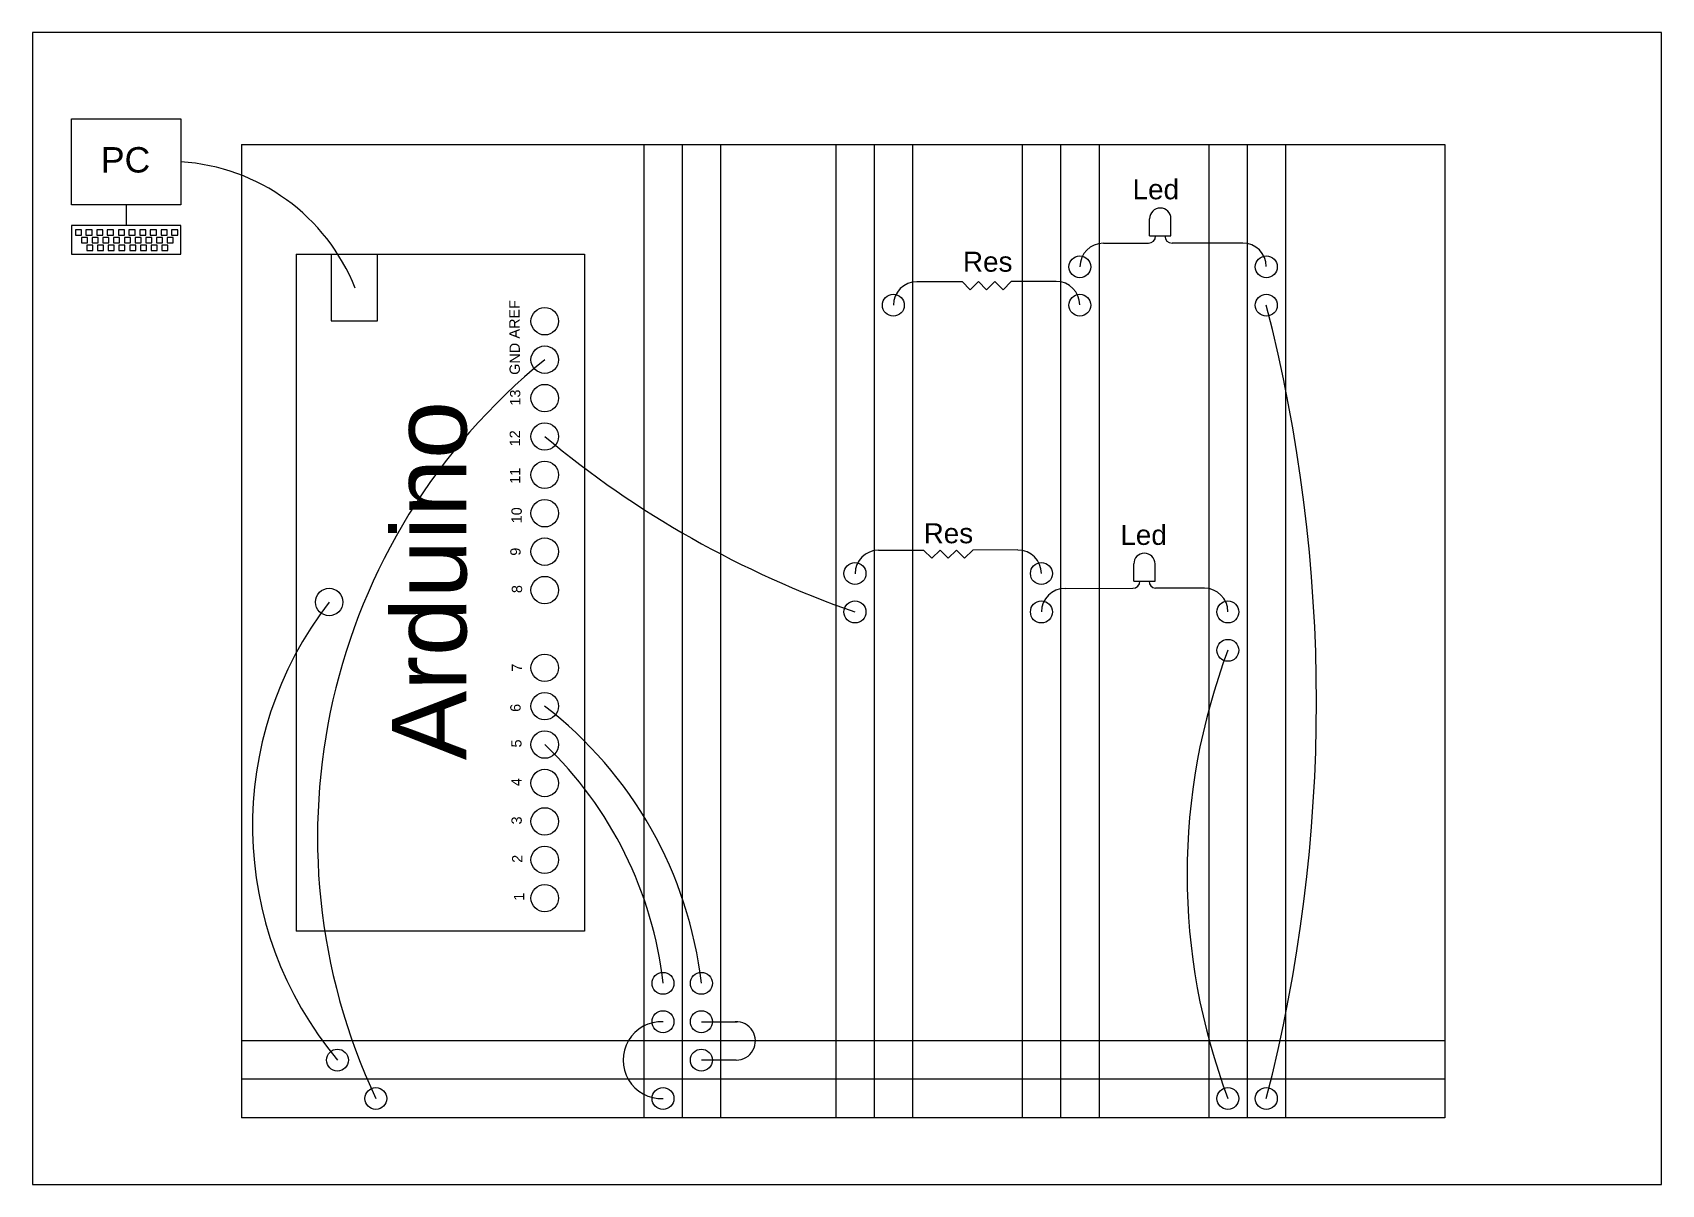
# Model space of a CAD drawing. Header units: millimetres. Extents: x 0 to 1697, y 0 to 477.
# Drawn here: x 700 to 997, y 266.8 to 476.8 of the extents above; entities that cross this region are included whole.
import ezdxf

# ---------------------------------------------------------------- set-up
doc = ezdxf.new("R2010")
doc.units = ezdxf.units.MM
doc.layers.add('Nero per eposrtazione', color=250, linetype='Continuous')
doc.styles.get("Standard").update_dxf_attribs({"font": 'arial.ttf'})

msp = doc.modelspace()

# ---------------------------------------------------------------- texts
at = {"layer": 'Nero per eposrtazione'}
for s, height, p in [('PC', 4.632, (712.46, 451.29)), ('Led', 3.637, (900.57, 446.41)), ('Res', 3.637, (869.64, 433.21)), ('Res', 3.637, (862.47, 383.7)), ('Led', 3.637, (898.34, 383.4))]:
    msp.add_text(s, height=height, dxfattribs=at).set_placement(p)
for s, height, p in [('AREF', 1.88, (788.79, 421.02)), ('GND', 1.88, (788.85, 414.41)), ('13', 1.88, (788.93, 408.8)), ('Arduino', 13.604, (779.12, 344.14)), ('12', 1.88, (788.87, 401.38)), ('11', 1.88, (788.92, 394.54)), ('10', 1.88, (789.2, 387.34)), ('9', 1.88, (788.98, 381.43)), ('8', 1.88, (789.26, 374.61)), ('7', 1.88, (789.26, 360.29)), ('6', 1.88, (788.98, 352.96)), ('5', 1.88, (789.15, 346.47)), ('4', 1.88, (789.15, 339.42)), ('3', 1.88, (789.2, 332.43)), ('2', 1.88, (789.31, 325.44)), ('1', 1.88, (789.64, 318.52))]:
    msp.add_text(s, height=height, rotation=90, dxfattribs=at).set_placement(p)

# ---------------------------------------------------------------- linework, layer by layer
at = {"layer": 'Nero per eposrtazione'}
for p, q in [((707.07, 445.4), (707.07, 461.06)), ((707.07, 461.06), (727.06, 461.06)), ((727.06, 461.06), (727.06, 445.4)), ((738.09, 456.4), (738.09, 278.97)), ((738.09, 456.4), (957.52, 456.4)), ((811.45, 456.4), (811.45, 278.97)), ((818.45, 456.4), (818.45, 278.97)), ((825.45, 456.4), (825.45, 278.97)), ((846.45, 456.4), (846.45, 278.97)), ((853.45, 456.4), (853.45, 278.97)), ((860.45, 456.4), (860.45, 278.97)), ((880.45, 456.4), (880.45, 278.97)), ((887.45, 456.4), (887.45, 278.97)), ((894.45, 456.4), (894.45, 278.97)), ((914.45, 456.4), (914.45, 278.97)), ((921.45, 456.4), (921.45, 278.97)), ((928.45, 456.4), (928.45, 278.97)), ((957.52, 456.4), (957.52, 278.97)), ((727.06, 445.4), (707.07, 445.4)), ((717.07, 445.4), (717.07, 441.65)), ((903.68, 439.72), (903.68, 442.87)), ((907.56, 439.72), (907.56, 442.87)), ((707.07, 441.65), (707.07, 436.4)), ((727.06, 441.65), (707.07, 441.65)), ((727.06, 436.4), (727.06, 441.65)), ((903.68, 439.72), (907.56, 439.72)), ((895.25, 438.4), (903.47, 438.41)), ((920.66, 438.43), (907.76, 438.41)), ((707.07, 436.4), (727.06, 436.4)), ((748.09, 436.4), (748.09, 312.97)), ((748.09, 436.4), (800.63, 436.4)), ((754.44, 436.4), (754.44, 424.26)), ((762.9, 424.26), (762.9, 436.4)), ((800.63, 436.4), (800.63, 312.97)), ((861.25, 431.4), (869.47, 431.41)), ((870.96, 429.91), (869.47, 431.41)), ((872.46, 431.41), (870.96, 429.91)), ((873.96, 429.91), (872.46, 431.41)), ((875.45, 431.41), (873.96, 429.91)), ((876.95, 429.91), (875.45, 431.41)), ((878.44, 431.41), (876.95, 429.91)), ((886.66, 431.43), (878.44, 431.41)), ((754.44, 424.26), (762.9, 424.26)), ((854.25, 382.44), (862.47, 382.45)), ((863.96, 380.96), (862.47, 382.45)), ((865.46, 382.45), (863.96, 380.96)), ((866.96, 380.96), (865.46, 382.45)), ((868.45, 382.45), (866.96, 380.96)), ((869.95, 380.96), (868.45, 382.45)), ((871.44, 382.45), (869.95, 380.96)), ((879.66, 382.48), (871.44, 382.45)), ((900.8, 376.8), (900.8, 379.95)), ((904.68, 376.8), (904.68, 379.95)), ((888.25, 375.48), (900.6, 375.49)), ((900.8, 376.8), (904.68, 376.8)), ((913.66, 375.51), (904.75, 375.5)), ((800.63, 312.97), (748.09, 312.97)), ((821.95, 296.47), (828.48, 296.47)), ((957.52, 292.97), (738.09, 292.97)), ((828.3, 289.47), (821.95, 289.47)), ((957.52, 285.97), (738.09, 285.97)), ((957.52, 278.97), (738.09, 278.97))]:
    msp.add_line(p, q, dxfattribs=at)
for points in [[(700, 266.81), (997, 266.81), (997, 476.81), (700, 476.81)], [(707.8, 439.88), (708.94, 439.88), (708.94, 440.86), (707.8, 440.86)], [(709.74, 439.88), (710.87, 439.88), (710.87, 440.86), (709.74, 440.86)], [(711.69, 439.88), (712.83, 439.88), (712.83, 440.86), (711.69, 440.86)], [(713.63, 439.88), (714.76, 439.88), (714.76, 440.86), (713.63, 440.86)], [(715.65, 439.88), (716.78, 439.88), (716.78, 440.86), (715.65, 440.86)], [(717.58, 439.88), (718.71, 439.88), (718.71, 440.86), (717.58, 440.86)], [(719.54, 439.88), (720.67, 439.88), (720.67, 440.86), (719.54, 440.86)], [(721.47, 439.88), (722.6, 439.88), (722.6, 440.86), (721.47, 440.86)], [(723.42, 439.86), (724.55, 439.86), (724.55, 440.83), (723.42, 440.83)], [(725.35, 439.86), (726.48, 439.86), (726.48, 440.83), (725.35, 440.83)], [(708.9, 438.49), (710.03, 438.49), (710.03, 439.46), (708.9, 439.46)], [(709.88, 437.08), (711.01, 437.08), (711.01, 438.05), (709.88, 438.05)], [(710.84, 438.49), (711.97, 438.49), (711.97, 439.46), (710.84, 439.46)], [(711.81, 437.08), (712.94, 437.08), (712.94, 438.05), (711.81, 438.05)], [(712.79, 438.49), (713.93, 438.49), (713.93, 439.46), (712.79, 439.46)], [(713.77, 437.08), (714.9, 437.08), (714.9, 438.05), (713.77, 438.05)], [(714.73, 438.49), (715.86, 438.49), (715.86, 439.46), (714.73, 439.46)], [(715.7, 437.08), (716.84, 437.08), (716.84, 438.05), (715.7, 438.05)], [(716.74, 438.49), (717.88, 438.49), (717.88, 439.46), (716.74, 439.46)], [(717.72, 437.08), (718.85, 437.08), (718.85, 438.05), (717.72, 438.05)], [(718.68, 438.49), (719.81, 438.49), (719.81, 439.46), (718.68, 439.46)], [(719.65, 437.08), (720.79, 437.08), (720.79, 438.05), (719.65, 438.05)], [(720.64, 438.49), (721.77, 438.49), (721.77, 439.46), (720.64, 439.46)], [(721.61, 437.08), (722.74, 437.08), (722.74, 438.05), (721.61, 438.05)], [(722.57, 438.49), (723.7, 438.49), (723.7, 439.46), (722.57, 439.46)], [(723.54, 437.08), (724.68, 437.08), (724.68, 438.05), (723.54, 438.05)], [(724.52, 438.46), (725.65, 438.46), (725.65, 439.44), (724.52, 439.44)]]:
    msp.add_lwpolyline(points, close=True, dxfattribs=at)
for centre, radius in [((890.95, 434.1), 2), ((924.95, 434.1), 2), ((856.95, 427.1), 2), ((890.95, 427.1), 2), ((924.95, 427.1), 2), ((793.38, 424.17), 2.5), ((793.38, 417.17), 2.5), ((793.38, 410.17), 2.5), ((793.38, 403.17), 2.5), ((793.38, 396.17), 2.5), ((793.38, 389.17), 2.5), ((793.38, 382.17), 2.5), ((849.95, 378.18), 2), ((883.95, 378.18), 2), ((793.38, 375.17), 2.5), ((754.08, 372.99), 2.5), ((849.95, 371.18), 2), ((883.95, 371.18), 2), ((917.95, 371.18), 2), ((917.95, 364.18), 2), ((793.38, 360.99), 2.5), ((793.38, 353.99), 2.5), ((793.38, 346.99), 2.5), ((793.38, 339.99), 2.5), ((793.38, 332.99), 2.5), ((793.38, 325.99), 2.5), ((793.38, 318.99), 2.5), ((814.95, 303.47), 2), ((821.95, 303.47), 2), ((814.95, 296.47), 2), ((821.95, 296.47), 2), ((755.59, 289.47), 2), ((821.95, 289.47), 2), ((762.59, 282.47), 2), ((814.95, 282.47), 2), ((917.95, 282.47), 2), ((924.95, 282.47), 2)]:
    msp.add_circle(centre, radius, dxfattribs=at)
for centre, radius, start, end in [((724.8, 416.68), 36.62, 21.7031, 86.4572), ((905.62, 442.87), 1.94, 0, 180), ((903.47, 439.72), 1.31, 270, 0), ((907.76, 439.72), 1.31, 180, 270), ((895.25, 434.1), 4.29, 90, 180), ((920.66, 434.14), 4.29, 0, 90), ((861.25, 427.1), 4.29, 90, 180), ((886.66, 427.14), 4.29, 0, 90), ((643.52, 354.79), 290.58, 345.5896, 14.4104), ((864.07, 330.15), 112.11, 129.0876, 205.1651), ((909.02, 541.7), 180.46, 230.1464, 250.8945), ((854.25, 378.15), 4.29, 90, 180), ((879.66, 378.18), 4.29, 0, 90), ((902.74, 379.95), 1.94, 0, 180), ((888.25, 371.18), 4.29, 90, 180), ((900.6, 376.8), 1.31, 270, 0), ((904.89, 376.8), 1.31, 180, 263.7176), ((913.66, 371.22), 4.29, 0, 90), ((806.69, 332.17), 66.58, 142.1897, 219.8838), ((1026.17, 323.33), 115.67, 159.3156, 200.6844), ((748.06, 295.02), 74.37, 6.5267, 52.4624), ((744.53, 295.67), 70.86, 6.325, 46.4181), ((814.69, 289.47), 7.01, 87.8232, 272.1768), ((828.3, 292.97), 3.5, 269.9214, 92.8566)]:
    msp.add_arc(centre, radius, start, end, dxfattribs=at)

msp.set_redraw_order([(e.dxf.handle, doc.entitydb.next_handle()) for e in msp.query("TEXT MTEXT ATTDEF DIMENSION ARC_DIMENSION")])  # texts and dimensions are drawn at this point

doc.saveas('drawing.dxf')
